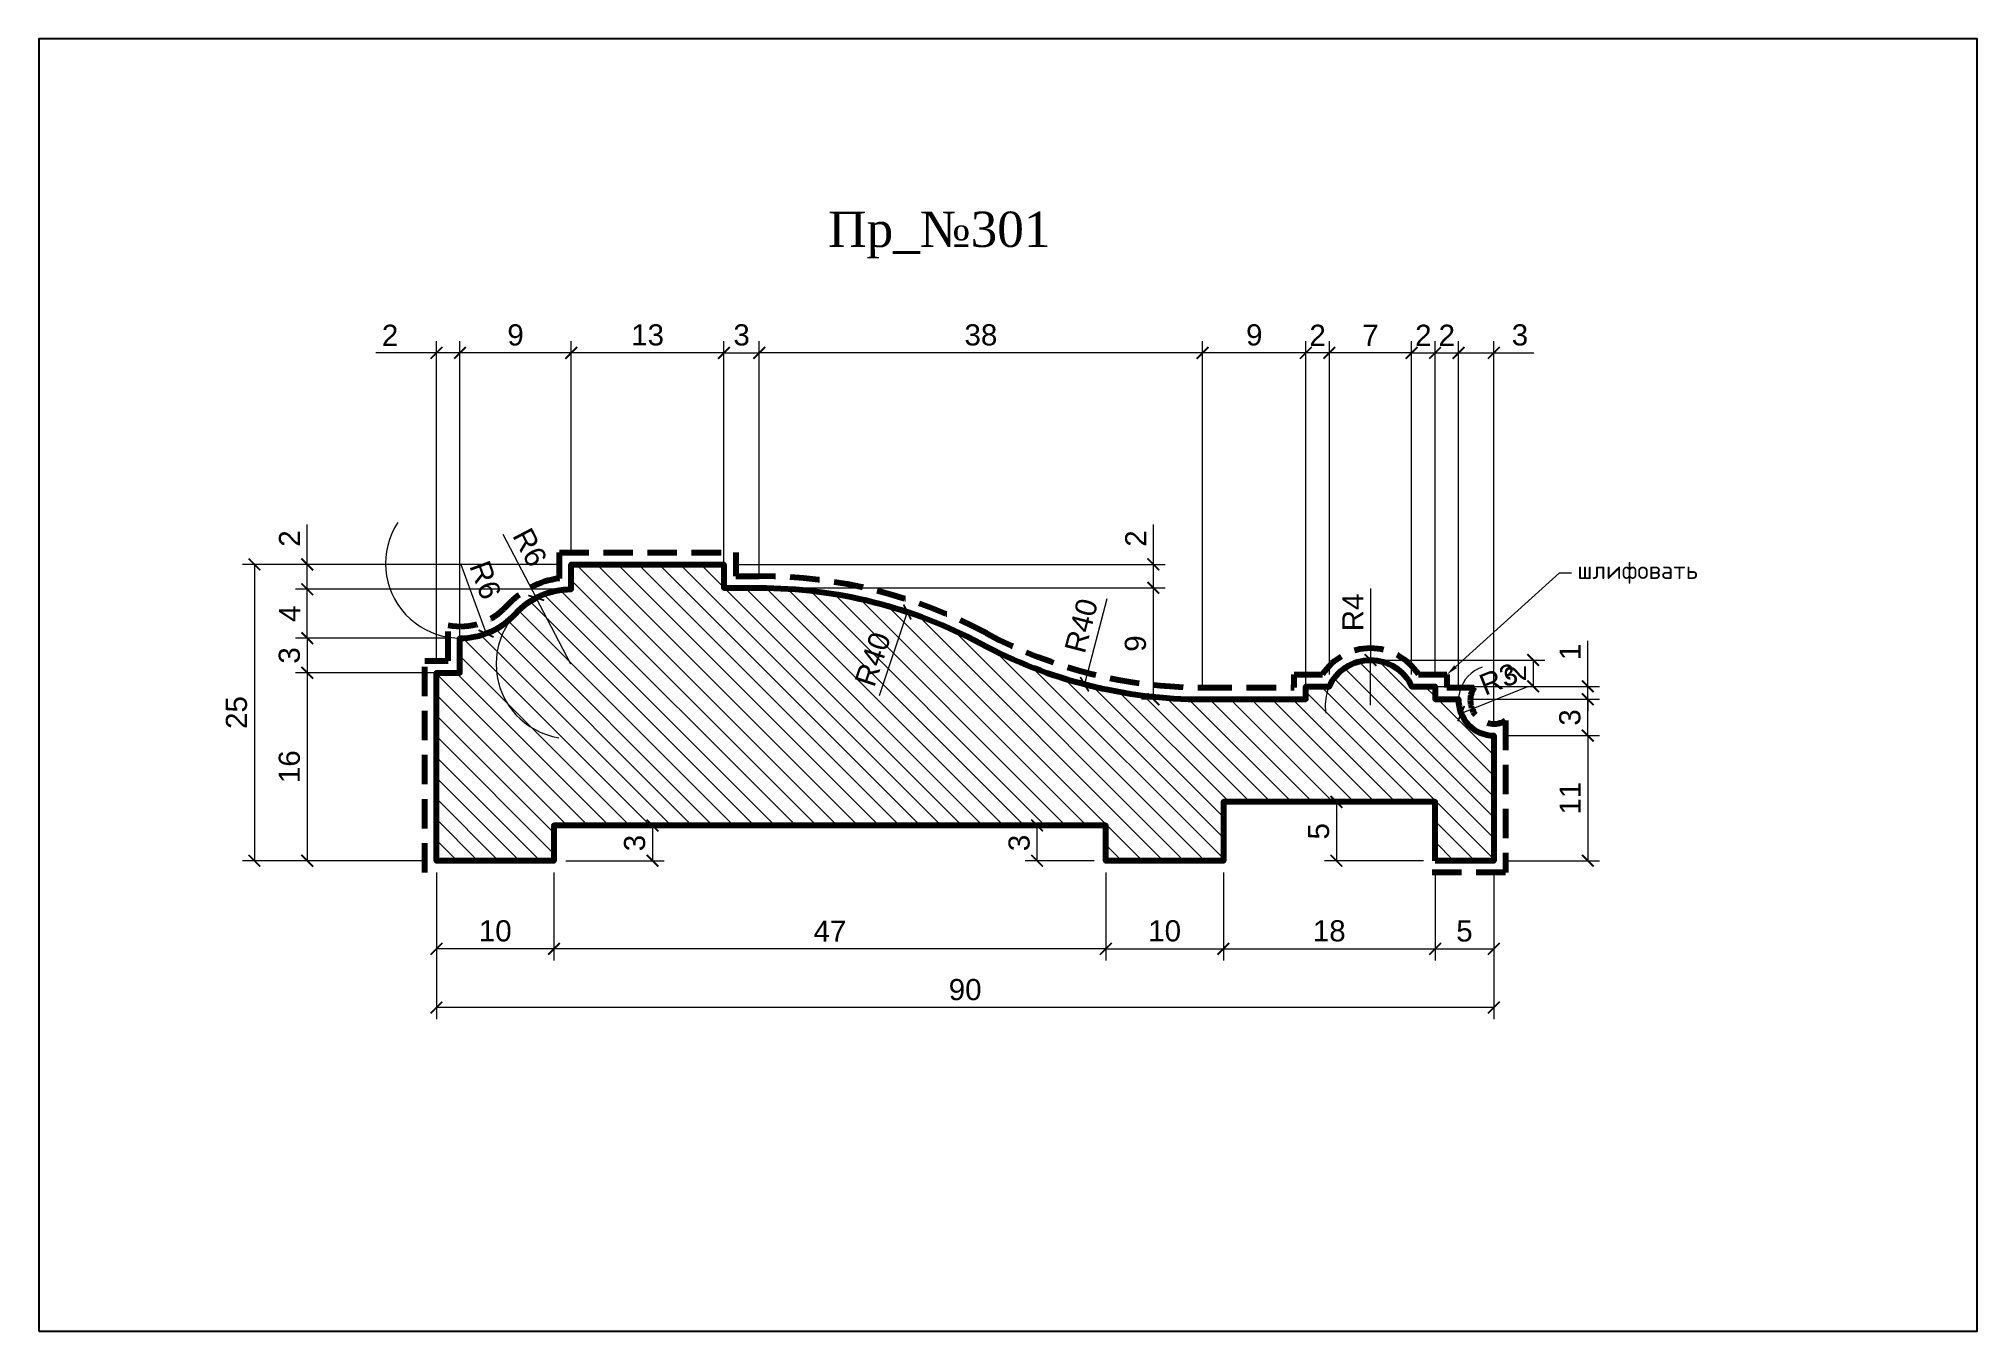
# Model space of a CAD drawing. Header units: millimetres. Extents: x 97 to 262, y -1799 to -1689.
import ezdxf
from ezdxf import colors
from ezdxf.entities.mleader import LeaderData, LeaderLine
from ezdxf.math import Vec2, Vec3

# ---------------------------------------------------------------- set-up
doc = ezdxf.new("R2010")
doc.units = ezdxf.units.MM
doc.linetypes.add('HIDDEN', pattern=[0.375, 0.25, -0.125])
doc.layers.add('Outside panel', color=7, linetype='Continuous', lineweight=18, true_color=0x7f5e57)
for name, color, linetype, lineweight in [('линия 15', 7, 'Continuous', 15), ('линия 50', 1, 'Continuous', 100), ('служебный слой РАЗМЕРЫ', 7, 'Continuous', 9)]:
    doc.layers.add(name, color=color, linetype=linetype, lineweight=lineweight)
doc.layers.add('размеры в модели', color=7, linetype='Continuous')
doc.styles.add('ELECT', font='times.ttf')
doc.styles.get("Standard").update_dxf_attribs({"font": 'arial.ttf'})
doc.styles.add('ЕСКД профили текст', font='isocpeur.ttf')
doc.dimstyles.new('M_1', dxfattribs={"dimtxt": 1.8, "dimasz": 1, "dimexe": 1, "dimexo": 1, "dimgap": 0.6, "dimtad": 1, "dimdec": 0, "dimdsep": 46, "dimtxsty": 'Standard', "dimblk": 'ARCHTICK', "dimcen": -5, "dimclrd": 7, "dimclre": 7, "dimclrt": 7, "dimadec": 0, "dimazin": 0, "dimtfac": 1, "dimtdec": 0, "dimtmove": 0, "dimatfit": 3, "dimfxl": 1, "dimtolj": 1, "dimtzin": 0, "dimlwd": 5, "dimlwe": 5, "dimarcsym": 0})

msp = doc.modelspace()

# ---------------------------------------------------------------- texts
at = {"color": 7, "ltscale": 1000, "style": 'ELECT'}
msp.add_text('Пр_№301', height=3, dxfattribs=at).set_placement((164.01, -1706.42))

# ---------------------------------------------------------------- blocks, each defined once
blk = doc.blocks.new('_ArchTick')
at = {"color": 0, "linetype": 'ByBlock', "const_width": 0.15}
blk.add_lwpolyline([(-0.5, -0.5), (0.5, 0.5)], dxfattribs=at)
blk = doc.blocks.new('*D38')
at = {"layer": 'Defpoints', "color": 0, "ltscale": 1000, "transparency": 16777216}
for p in [(195.88, -1704.98), (185.83, -1743.64)]:
    blk.add_point(p, dxfattribs=at)
at = {"layer": 'линия 15', "color": 7, "lineweight": 5, "ltscale": 1000, "transparency": 16777216}
blk.add_line((187.72, -1736.38), (185.83, -1743.64), dxfattribs=at)
at = {"layer": 'линия 15', "color": 7, "lineweight": 5, "ltscale": 1000, "transparency": 16777216, "rotation": 255.4247073349717}
blk.add_blockref('_ArchTick', (185.83, -1743.64), dxfattribs=at)
at = {"layer": 'линия 15', "color": 7, "ltscale": 1000, "transparency": 16777216, "insert": (185.56, -1738.66), "char_height": 1.8, "attachment_point": 5, "rotation": 75.4247}
blk.add_mtext('\\A1;R40', dxfattribs=at)
blk = doc.blocks.new('*D37')
at = {"layer": 'Defpoints', "color": 0, "ltscale": 1000, "transparency": 16777216}
for p in [(170.75, -1737.49), (158.14, -1775.38)]:
    blk.add_point(p, dxfattribs=at)
at = {"layer": 'линия 15', "color": 7, "lineweight": 5, "ltscale": 1000, "transparency": 16777216}
blk.add_line((168.39, -1744.6), (170.75, -1737.49), dxfattribs=at)
at = {"layer": 'линия 15', "color": 7, "lineweight": 5, "ltscale": 1000, "transparency": 16777216, "rotation": 71.58735214372666}
blk.add_blockref('_ArchTick', (170.75, -1737.49), dxfattribs=at)
at = {"layer": 'линия 15', "color": 7, "ltscale": 1000, "transparency": 16777216, "insert": (167.81, -1741.51), "char_height": 1.8, "attachment_point": 5, "rotation": 71.5874}
blk.add_mtext('\\A1;R40', dxfattribs=at)
blk = doc.blocks.new('*D36')
at = {"layer": 'Defpoints', "color": 0, "ltscale": 1000, "transparency": 16777216}
for p in [(220.67, -1745.01), (217.89, -1746.14)]:
    blk.add_point(p, dxfattribs=at)
at = {"layer": 'линия 15', "color": 7, "lineweight": 5, "ltscale": 1000, "transparency": 16777216}
blk.add_line((223.54, -1743.85), (217.89, -1746.14), dxfattribs=at)
blk.add_arc((220.67, -1745.01), 3, 109.0987, 221.0972, dxfattribs=at)
at = {"layer": 'линия 15', "color": 7, "lineweight": 5, "ltscale": 1000, "transparency": 16777216, "rotation": 201.9985562711789}
blk.add_blockref('_ArchTick', (217.89, -1746.14), dxfattribs=at)
at = {"layer": 'линия 15', "color": 7, "ltscale": 1000, "transparency": 16777216, "insert": (221.07, -1743.21), "char_height": 1.8, "attachment_point": 5, "rotation": 21.9986}
blk.add_mtext('\\A1;R3', dxfattribs=at)
blk = doc.blocks.new('*D35')
at = {"layer": 'Defpoints', "color": 0, "ltscale": 1000, "transparency": 16777216}
for p in [(210.17, -1741.58), (210.17, -1745.43)]:
    blk.add_point(p, dxfattribs=at)
at = {"layer": 'линия 15', "color": 7, "lineweight": 5, "ltscale": 1000, "transparency": 16777216}
for p in [(210.17, -1735.49), (210.17, -1745.43)]:
    blk.add_line(p, (210.17, -1741.58), dxfattribs=at)
blk.add_arc((210.17, -1745.43), 3.85, 75.1334, 189.8543, dxfattribs=at)
at = {"layer": 'линия 15', "color": 7, "lineweight": 5, "ltscale": 1000, "transparency": 16777216, "rotation": 270}
blk.add_blockref('_ArchTick', (210.17, -1741.58), dxfattribs=at)
at = {"layer": 'линия 15', "color": 7, "ltscale": 1000, "transparency": 16777216, "insert": (208.67, -1737.53), "char_height": 1.8, "attachment_point": 5, "rotation": 90}
blk.add_mtext('\\A1;R4', dxfattribs=at)
blk = doc.blocks.new('*D34')
at = {"layer": 'Defpoints', "color": 0, "ltscale": 1000, "transparency": 16777216}
for p in [(210.17, -1741.58), (213.67, -1743.82), (224.02, -1743.82)]:
    blk.add_point(p, dxfattribs=at)
at = {"layer": 'линия 15', "color": 7, "lineweight": 5, "ltscale": 1000, "transparency": 16777216}
for p, q in [((211.17, -1741.58), (225.02, -1741.58)), ((224.02, -1741.58), (224.02, -1743.82)), ((214.67, -1743.82), (225.02, -1743.82))]:
    blk.add_line(p, q, dxfattribs=at)
for p, rotation in [((224.02, -1741.58), 90), ((224.02, -1743.82), 270)]:
    blk.add_blockref('_ArchTick', p, dxfattribs=dict(at, rotation=rotation))
at = {"layer": 'линия 15', "color": 7, "ltscale": 1000, "transparency": 16777216, "insert": (222.52, -1742.7), "char_height": 1.8, "attachment_point": 5, "rotation": 90}
blk.add_mtext('\\A1;2', dxfattribs=at)
blk = doc.blocks.new('*D33')
at = {"layer": 'Defpoints', "color": 0, "ltscale": 1000, "transparency": 16777216}
for p in [(181.79, -1755.66), (187.65, -1755.66), (187.65, -1758.66)]:
    blk.add_point(p, dxfattribs=at)
at = {"layer": 'линия 15', "color": 7, "lineweight": 5, "ltscale": 1000, "transparency": 16777216}
for p, q in [((186.65, -1755.66), (180.79, -1755.66)), ((181.79, -1758.66), (181.79, -1755.66)), ((186.65, -1758.66), (180.79, -1758.66))]:
    blk.add_line(p, q, dxfattribs=at)
for p, rotation in [((181.79, -1755.66), 90), ((181.79, -1758.66), 270)]:
    blk.add_blockref('_ArchTick', p, dxfattribs=dict(at, rotation=rotation))
at = {"layer": 'линия 15', "color": 7, "ltscale": 1000, "transparency": 16777216, "insert": (180.27, -1757.15), "char_height": 1.8, "attachment_point": 5, "rotation": 90}
blk.add_mtext('\\A1;3', dxfattribs=at)
blk = doc.blocks.new('*D32')
at = {"layer": 'Defpoints', "color": 0, "ltscale": 1000, "transparency": 16777216}
for p in [(132.7, -1733.36), (134.89, -1739.33)]:
    blk.add_point(p, dxfattribs=at)
at = {"layer": 'линия 15', "color": 7, "lineweight": 5, "ltscale": 1000, "transparency": 16777216}
blk.add_line((132.7, -1733.36), (134.89, -1739.33), dxfattribs=at)
blk.add_arc((132.7, -1733.36), 6.36, 146.7161, 299.1411, dxfattribs=at)
at = {"layer": 'линия 15', "color": 7, "lineweight": 5, "ltscale": 1000, "transparency": 16777216, "rotation": 290.128586684882}
blk.add_blockref('_ArchTick', (134.89, -1739.33), dxfattribs=at)
at = {"layer": 'линия 15', "color": 7, "ltscale": 1000, "transparency": 16777216, "insert": (134.83, -1734.77), "char_height": 1.8, "attachment_point": 5, "rotation": 290.1286}
blk.add_mtext('\\A1;R6', dxfattribs=at)
blk = doc.blocks.new('*D31')
at = {"layer": 'Defpoints', "color": 0, "ltscale": 1000, "transparency": 16777216}
for p in [(139.16, -1736.29), (142.11, -1741.92)]:
    blk.add_point(p, dxfattribs=at)
at = {"layer": 'размеры в модели', "color": 7, "lineweight": 5, "ltscale": 1000, "transparency": 16777216}
for p in [(136.33, -1730.88), (142.11, -1741.92)]:
    blk.add_line(p, (139.16, -1736.29), dxfattribs=at)
blk.add_arc((142.11, -1741.92), 6.36, 108.6155, 260.6901, dxfattribs=at)
at = {"layer": 'размеры в модели', "color": 7, "lineweight": 5, "ltscale": 1000, "transparency": 16777216, "rotation": 297.6279686834317}
blk.add_blockref('_ArchTick', (139.16, -1736.29), dxfattribs=at)
at = {"layer": 'размеры в модели', "color": 7, "ltscale": 1000, "transparency": 16777216, "insert": (138.62, -1731.99), "char_height": 1.8, "attachment_point": 5, "rotation": 297.628}
blk.add_mtext('\\A1;R6', dxfattribs=at)
blk = doc.blocks.new('*D30')
at = {"layer": 'Defpoints', "color": 0, "ltscale": 1000, "transparency": 16777216}
for p in [(215.67, -1743.82), (228.67, -1743.82), (217.67, -1744.92)]:
    blk.add_point(p, dxfattribs=at)
at = {"layer": 'размеры в модели', "color": 7, "lineweight": 5, "ltscale": 1000, "transparency": 16777216}
for p, q in [((228.67, -1743.82), (228.67, -1739.96)), ((216.67, -1743.82), (229.67, -1743.82)), ((228.67, -1744.92), (228.67, -1743.82)), ((218.67, -1744.92), (229.67, -1744.92)), ((228.67, -1744.92), (228.67, -1745.92))]:
    blk.add_line(p, q, dxfattribs=at)
for p, rotation in [((228.67, -1743.82), 270), ((228.67, -1744.92), 90)]:
    blk.add_blockref('_ArchTick', p, dxfattribs=dict(at, rotation=rotation))
at = {"layer": 'размеры в модели', "color": 7, "ltscale": 1000, "transparency": 16777216, "insert": (227.16, -1740.89), "char_height": 1.8, "attachment_point": 5, "rotation": 90}
blk.add_mtext('\\A1;1', dxfattribs=at)
blk = doc.blocks.new('*D29')
at = {"layer": 'Defpoints', "color": 0, "ltscale": 1000, "transparency": 16777216}
for p in [(217.67, -1744.92), (228.67, -1744.92), (220.67, -1748.01)]:
    blk.add_point(p, dxfattribs=at)
at = {"layer": 'размеры в модели', "color": 7, "lineweight": 5, "ltscale": 1000, "transparency": 16777216}
for p, q in [((218.67, -1744.92), (229.67, -1744.92)), ((228.67, -1748.01), (228.67, -1744.92)), ((221.67, -1748.01), (229.67, -1748.01))]:
    blk.add_line(p, q, dxfattribs=at)
for p, rotation in [((228.67, -1744.92), 90), ((228.67, -1748.01), 270)]:
    blk.add_blockref('_ArchTick', p, dxfattribs=dict(at, rotation=rotation))
at = {"layer": 'размеры в модели', "color": 7, "ltscale": 1000, "transparency": 16777216, "insert": (227.15, -1746.47), "char_height": 1.8, "attachment_point": 5, "rotation": 90}
blk.add_mtext('\\A1;3', dxfattribs=at)
blk = doc.blocks.new('*D28')
at = {"layer": 'Defpoints', "color": 0, "ltscale": 1000, "transparency": 16777216}
for p in [(142.14, -1733.44), (115.17, -1758.66), (130.67, -1758.66)]:
    blk.add_point(p, dxfattribs=at)
at = {"layer": 'размеры в модели', "color": 7, "lineweight": 5, "ltscale": 1000, "transparency": 16777216}
for p, q in [((141.14, -1733.44), (114.17, -1733.44)), ((115.17, -1733.44), (115.17, -1758.66)), ((129.67, -1758.66), (114.17, -1758.66))]:
    blk.add_line(p, q, dxfattribs=at)
for p, rotation in [((115.17, -1733.44), 90), ((115.17, -1758.66), 270)]:
    blk.add_blockref('_ArchTick', p, dxfattribs=dict(at, rotation=rotation))
at = {"layer": 'размеры в модели', "color": 7, "ltscale": 1000, "transparency": 16777216, "insert": (113.65, -1746.05), "char_height": 1.8, "attachment_point": 5, "rotation": 90}
blk.add_mtext('\\A1;25', dxfattribs=at)
blk = doc.blocks.new('*D27')
at = {"layer": 'Defpoints', "color": 0, "ltscale": 1000, "transparency": 16777216}
for p in [(130.67, -1758.66), (220.67, -1758.66), (130.67, -1771.16)]:
    blk.add_point(p, dxfattribs=at)
at = {"layer": 'размеры в модели', "color": 7, "lineweight": 5, "ltscale": 1000, "transparency": 16777216}
for p, q in [((130.67, -1759.66), (130.67, -1772.16)), ((220.67, -1759.66), (220.67, -1772.16)), ((220.67, -1771.16), (130.67, -1771.16))]:
    blk.add_line(p, q, dxfattribs=at)
at = {"layer": 'размеры в модели', "color": 7, "lineweight": 5, "ltscale": 1000, "transparency": 16777216, "rotation": 180}
blk.add_blockref('_ArchTick', (130.67, -1771.16), dxfattribs=at)
at = {"layer": 'размеры в модели', "color": 7, "lineweight": 5, "ltscale": 1000, "transparency": 16777216}
blk.add_blockref('_ArchTick', (220.67, -1771.16), dxfattribs=at)
at = {"layer": 'размеры в модели', "color": 7, "ltscale": 1000, "transparency": 16777216, "insert": (175.67, -1769.64), "char_height": 1.8, "attachment_point": 5}
blk.add_mtext('\\A1;90', dxfattribs=at)
blk = doc.blocks.new('*D26')
at = {"layer": 'Defpoints', "color": 0, "ltscale": 1000, "transparency": 16777216}
for p in [(130.67, -1742.66), (119.67, -1758.66), (130.67, -1758.66)]:
    blk.add_point(p, dxfattribs=at)
at = {"layer": 'размеры в модели', "color": 7, "lineweight": 5, "ltscale": 1000, "transparency": 16777216}
for p, q in [((129.67, -1742.66), (118.67, -1742.66)), ((119.67, -1742.66), (119.67, -1758.66)), ((129.67, -1758.66), (118.67, -1758.66))]:
    blk.add_line(p, q, dxfattribs=at)
for p, rotation in [((119.67, -1742.66), 90), ((119.67, -1758.66), 270)]:
    blk.add_blockref('_ArchTick', p, dxfattribs=dict(at, rotation=rotation))
at = {"layer": 'размеры в модели', "color": 7, "ltscale": 1000, "transparency": 16777216, "insert": (118.15, -1750.66), "char_height": 1.8, "attachment_point": 5, "rotation": 90}
blk.add_mtext('\\A1;16', dxfattribs=at)
blk = doc.blocks.new('*D25')
at = {"layer": 'Defpoints', "color": 0, "ltscale": 1000, "transparency": 16777216}
for p in [(132.67, -1739.72), (119.67, -1742.66), (132.67, -1742.66)]:
    blk.add_point(p, dxfattribs=at)
at = {"layer": 'размеры в модели', "color": 7, "lineweight": 5, "ltscale": 1000, "transparency": 16777216}
for p, q in [((131.67, -1739.72), (118.67, -1739.72)), ((119.67, -1739.72), (119.67, -1742.66)), ((131.67, -1742.66), (118.67, -1742.66))]:
    blk.add_line(p, q, dxfattribs=at)
for p, rotation in [((119.67, -1739.72), 90), ((119.67, -1742.66), 270)]:
    blk.add_blockref('_ArchTick', p, dxfattribs=dict(at, rotation=rotation))
at = {"layer": 'размеры в модели', "color": 7, "ltscale": 1000, "transparency": 16777216, "insert": (118.15, -1741.19), "char_height": 1.8, "attachment_point": 5, "rotation": 90}
blk.add_mtext('\\A1;3', dxfattribs=at)
blk = doc.blocks.new('*D24')
at = {"layer": 'Defpoints', "color": 0, "ltscale": 1000, "transparency": 16777216}
for p in [(119.67, -1735.56), (142.07, -1735.56), (132.67, -1739.72)]:
    blk.add_point(p, dxfattribs=at)
at = {"layer": 'размеры в модели', "color": 7, "lineweight": 5, "ltscale": 1000, "transparency": 16777216}
for p, q in [((141.07, -1735.56), (118.67, -1735.56)), ((119.67, -1739.72), (119.67, -1735.56)), ((131.67, -1739.72), (118.67, -1739.72))]:
    blk.add_line(p, q, dxfattribs=at)
for p, rotation in [((119.67, -1735.56), 90), ((119.67, -1739.72), 270)]:
    blk.add_blockref('_ArchTick', p, dxfattribs=dict(at, rotation=rotation))
at = {"layer": 'размеры в модели', "color": 7, "ltscale": 1000, "transparency": 16777216, "insert": (118.17, -1737.64), "char_height": 1.8, "attachment_point": 5, "rotation": 90}
blk.add_mtext('\\A1;4', dxfattribs=at)
blk = doc.blocks.new('*D23')
at = {"layer": 'Defpoints', "color": 0, "ltscale": 1000, "transparency": 16777216}
for p in [(119.67, -1733.44), (142.14, -1733.44), (142.14, -1735.56)]:
    blk.add_point(p, dxfattribs=at)
at = {"layer": 'размеры в модели', "color": 7, "lineweight": 5, "ltscale": 1000, "transparency": 16777216}
for p, q in [((119.67, -1733.44), (119.67, -1730.05)), ((141.14, -1733.44), (118.67, -1733.44)), ((119.67, -1735.56), (119.67, -1733.44)), ((141.14, -1735.56), (118.67, -1735.56))]:
    blk.add_line(p, q, dxfattribs=at)
for p, rotation in [((119.67, -1733.44), 90), ((119.67, -1735.56), 270)]:
    blk.add_blockref('_ArchTick', p, dxfattribs=dict(at, rotation=rotation))
at = {"layer": 'размеры в модели', "color": 7, "ltscale": 1000, "transparency": 16777216, "insert": (118.16, -1731.24), "char_height": 1.8, "attachment_point": 5, "rotation": 90}
blk.add_mtext('\\A1;2', dxfattribs=at)
blk = doc.blocks.new('*D22')
at = {"layer": 'Defpoints', "color": 0, "ltscale": 1000, "transparency": 16777216}
for p in [(155.14, -1733.44), (191.69, -1733.44), (155.14, -1735.44)]:
    blk.add_point(p, dxfattribs=at)
at = {"layer": 'размеры в модели', "color": 7, "lineweight": 5, "ltscale": 1000, "transparency": 16777216}
for p, q in [((191.69, -1733.44), (191.69, -1730.05)), ((156.14, -1733.44), (192.69, -1733.44)), ((191.69, -1735.44), (191.69, -1733.44)), ((156.14, -1735.44), (192.69, -1735.44))]:
    blk.add_line(p, q, dxfattribs=at)
for p, rotation in [((191.69, -1733.44), 90), ((191.69, -1735.44), 270)]:
    blk.add_blockref('_ArchTick', p, dxfattribs=dict(at, rotation=rotation))
at = {"layer": 'размеры в модели', "color": 7, "ltscale": 1000, "transparency": 16777216, "insert": (190.19, -1731.24), "char_height": 1.8, "attachment_point": 5, "rotation": 90}
blk.add_mtext('\\A1;2', dxfattribs=at)
blk = doc.blocks.new('*D21')
at = {"layer": 'Defpoints', "color": 0, "ltscale": 1000, "transparency": 16777216}
for p in [(158.14, -1735.44), (191.69, -1735.44), (195.88, -1744.92)]:
    blk.add_point(p, dxfattribs=at)
at = {"layer": 'размеры в модели', "color": 7, "lineweight": 5, "ltscale": 1000, "transparency": 16777216}
for p, q in [((159.14, -1735.44), (192.69, -1735.44)), ((191.69, -1744.92), (191.69, -1735.44)), ((194.88, -1744.92), (190.69, -1744.92))]:
    blk.add_line(p, q, dxfattribs=at)
for p, rotation in [((191.69, -1735.44), 90), ((191.69, -1744.92), 270)]:
    blk.add_blockref('_ArchTick', p, dxfattribs=dict(at, rotation=rotation))
at = {"layer": 'размеры в модели', "color": 7, "ltscale": 1000, "transparency": 16777216, "insert": (190.17, -1740.18), "char_height": 1.8, "attachment_point": 5, "rotation": 90}
blk.add_mtext('\\A1;9', dxfattribs=at)
blk = doc.blocks.new('*D20')
at = {"layer": 'Defpoints', "color": 0, "ltscale": 1000, "transparency": 16777216}
for p in [(220.67, -1748.01), (220.67, -1758.66), (228.67, -1758.66)]:
    blk.add_point(p, dxfattribs=at)
at = {"layer": 'размеры в модели', "color": 7, "lineweight": 5, "ltscale": 1000, "transparency": 16777216}
for p, q in [((221.67, -1748.01), (229.67, -1748.01)), ((228.67, -1748.01), (228.67, -1758.66)), ((221.67, -1758.66), (229.67, -1758.66))]:
    blk.add_line(p, q, dxfattribs=at)
for p, rotation in [((228.67, -1748.01), 90), ((228.67, -1758.66), 270)]:
    blk.add_blockref('_ArchTick', p, dxfattribs=dict(at, rotation=rotation))
at = {"layer": 'размеры в модели', "color": 7, "ltscale": 1000, "transparency": 16777216, "insert": (227.16, -1753.34), "char_height": 1.8, "attachment_point": 5, "rotation": 90}
blk.add_mtext('\\A1;11', dxfattribs=at)
blk = doc.blocks.new('*D19')
at = {"layer": 'Defpoints', "color": 0, "ltscale": 1000, "transparency": 16777216}
for p in [(140.67, -1755.66), (140.67, -1758.66), (149.06, -1758.66)]:
    blk.add_point(p, dxfattribs=at)
at = {"layer": 'размеры в модели', "color": 7, "lineweight": 5, "ltscale": 1000, "transparency": 16777216}
for p, q in [((141.67, -1755.66), (150.06, -1755.66)), ((149.06, -1755.66), (149.06, -1758.66)), ((141.67, -1758.66), (150.06, -1758.66))]:
    blk.add_line(p, q, dxfattribs=at)
for p, rotation in [((149.06, -1755.66), 90), ((149.06, -1758.66), 270)]:
    blk.add_blockref('_ArchTick', p, dxfattribs=dict(at, rotation=rotation))
at = {"layer": 'размеры в модели', "color": 7, "ltscale": 1000, "transparency": 16777216, "insert": (147.54, -1757.16), "char_height": 1.8, "attachment_point": 5, "rotation": 90}
blk.add_mtext('\\A1;3', dxfattribs=at)
blk = doc.blocks.new('*D18')
at = {"layer": 'Defpoints', "color": 0, "ltscale": 1000, "transparency": 16777216}
for p in [(215.67, -1753.66), (207.27, -1758.66), (215.67, -1758.66)]:
    blk.add_point(p, dxfattribs=at)
at = {"layer": 'размеры в модели', "color": 7, "lineweight": 5, "ltscale": 1000, "transparency": 16777216}
for p, q in [((214.67, -1753.66), (206.27, -1753.66)), ((207.27, -1753.66), (207.27, -1758.66)), ((214.67, -1758.66), (206.27, -1758.66))]:
    blk.add_line(p, q, dxfattribs=at)
for p, rotation in [((207.27, -1753.66), 90), ((207.27, -1758.66), 270)]:
    blk.add_blockref('_ArchTick', p, dxfattribs=dict(at, rotation=rotation))
at = {"layer": 'размеры в модели', "color": 7, "ltscale": 1000, "transparency": 16777216, "insert": (205.76, -1756.16), "char_height": 1.8, "attachment_point": 5, "rotation": 90}
blk.add_mtext('\\A1;5', dxfattribs=at)
blk = doc.blocks.new('*D17')
at = {"layer": 'Defpoints', "color": 0, "ltscale": 1000, "transparency": 16777216}
for p in [(130.67, -1758.66), (140.67, -1758.66), (130.67, -1766.16)]:
    blk.add_point(p, dxfattribs=at)
at = {"layer": 'размеры в модели', "color": 7, "lineweight": 5, "ltscale": 1000, "transparency": 16777216}
for p, q in [((130.67, -1759.66), (130.67, -1767.16)), ((140.67, -1759.66), (140.67, -1767.16)), ((140.67, -1766.16), (130.67, -1766.16))]:
    blk.add_line(p, q, dxfattribs=at)
at = {"layer": 'размеры в модели', "color": 7, "lineweight": 5, "ltscale": 1000, "transparency": 16777216, "rotation": 180}
blk.add_blockref('_ArchTick', (130.67, -1766.16), dxfattribs=at)
at = {"layer": 'размеры в модели', "color": 7, "lineweight": 5, "ltscale": 1000, "transparency": 16777216}
blk.add_blockref('_ArchTick', (140.67, -1766.16), dxfattribs=at)
at = {"layer": 'размеры в модели', "color": 7, "ltscale": 1000, "transparency": 16777216, "insert": (135.67, -1764.64), "char_height": 1.8, "attachment_point": 5}
blk.add_mtext('\\A1;10', dxfattribs=at)
blk = doc.blocks.new('*D16')
at = {"layer": 'Defpoints', "color": 0, "ltscale": 1000, "transparency": 16777216}
for p in [(197.65, -1758.66), (215.67, -1758.66), (215.67, -1766.16)]:
    blk.add_point(p, dxfattribs=at)
at = {"layer": 'размеры в модели', "color": 7, "lineweight": 5, "ltscale": 1000, "transparency": 16777216}
for p, q in [((197.65, -1759.66), (197.65, -1767.16)), ((215.67, -1759.66), (215.67, -1767.16)), ((197.65, -1766.16), (215.67, -1766.16))]:
    blk.add_line(p, q, dxfattribs=at)
at = {"layer": 'размеры в модели', "color": 7, "lineweight": 5, "ltscale": 1000, "transparency": 16777216, "rotation": 180}
blk.add_blockref('_ArchTick', (197.65, -1766.16), dxfattribs=at)
at = {"layer": 'размеры в модели', "color": 7, "lineweight": 5, "ltscale": 1000, "transparency": 16777216}
blk.add_blockref('_ArchTick', (215.67, -1766.16), dxfattribs=at)
at = {"layer": 'размеры в модели', "color": 7, "ltscale": 1000, "transparency": 16777216, "insert": (206.66, -1764.64), "char_height": 1.8, "attachment_point": 5}
blk.add_mtext('\\A1;18', dxfattribs=at)
blk = doc.blocks.new('*D15')
at = {"layer": 'Defpoints', "color": 0, "ltscale": 1000, "transparency": 16777216}
for p in [(215.67, -1758.66), (220.67, -1758.66), (220.67, -1766.16)]:
    blk.add_point(p, dxfattribs=at)
at = {"layer": 'размеры в модели', "color": 7, "lineweight": 5, "ltscale": 1000, "transparency": 16777216}
for p, q in [((215.67, -1759.66), (215.67, -1767.16)), ((220.67, -1759.66), (220.67, -1767.16)), ((215.67, -1766.16), (220.67, -1766.16))]:
    blk.add_line(p, q, dxfattribs=at)
at = {"layer": 'размеры в модели', "color": 7, "lineweight": 5, "ltscale": 1000, "transparency": 16777216, "rotation": 180}
blk.add_blockref('_ArchTick', (215.67, -1766.16), dxfattribs=at)
at = {"layer": 'размеры в модели', "color": 7, "lineweight": 5, "ltscale": 1000, "transparency": 16777216}
blk.add_blockref('_ArchTick', (220.67, -1766.16), dxfattribs=at)
at = {"layer": 'размеры в модели', "color": 7, "ltscale": 1000, "transparency": 16777216, "insert": (218.17, -1764.65), "char_height": 1.8, "attachment_point": 5}
blk.add_mtext('\\A1;5', dxfattribs=at)
blk = doc.blocks.new('*D14')
at = {"layer": 'Defpoints', "color": 0, "ltscale": 1000, "transparency": 16777216}
for p in [(140.67, -1758.66), (187.65, -1758.66), (140.67, -1766.16)]:
    blk.add_point(p, dxfattribs=at)
at = {"layer": 'размеры в модели', "color": 7, "lineweight": 5, "ltscale": 1000, "transparency": 16777216}
for p, q in [((140.67, -1759.66), (140.67, -1767.16)), ((187.65, -1759.66), (187.65, -1767.16)), ((187.65, -1766.16), (140.67, -1766.16))]:
    blk.add_line(p, q, dxfattribs=at)
at = {"layer": 'размеры в модели', "color": 7, "lineweight": 5, "ltscale": 1000, "transparency": 16777216, "rotation": 180}
blk.add_blockref('_ArchTick', (140.67, -1766.16), dxfattribs=at)
at = {"layer": 'размеры в модели', "color": 7, "lineweight": 5, "ltscale": 1000, "transparency": 16777216}
blk.add_blockref('_ArchTick', (187.65, -1766.16), dxfattribs=at)
at = {"layer": 'размеры в модели', "color": 7, "ltscale": 1000, "transparency": 16777216, "insert": (164.16, -1764.66), "char_height": 1.8, "attachment_point": 5}
blk.add_mtext('\\A1;47', dxfattribs=at)
blk = doc.blocks.new('*D13')
at = {"layer": 'Defpoints', "color": 0, "ltscale": 1000, "transparency": 16777216}
for p in [(187.65, -1758.66), (197.65, -1758.66), (197.65, -1766.16)]:
    blk.add_point(p, dxfattribs=at)
at = {"layer": 'размеры в модели', "color": 7, "lineweight": 5, "ltscale": 1000, "transparency": 16777216}
for p, q in [((187.65, -1759.66), (187.65, -1767.16)), ((197.65, -1759.66), (197.65, -1767.16)), ((187.65, -1766.16), (197.65, -1766.16))]:
    blk.add_line(p, q, dxfattribs=at)
at = {"layer": 'размеры в модели', "color": 7, "lineweight": 5, "ltscale": 1000, "transparency": 16777216, "rotation": 180}
blk.add_blockref('_ArchTick', (187.65, -1766.16), dxfattribs=at)
at = {"layer": 'размеры в модели', "color": 7, "lineweight": 5, "ltscale": 1000, "transparency": 16777216}
blk.add_blockref('_ArchTick', (197.65, -1766.16), dxfattribs=at)
at = {"layer": 'размеры в модели', "color": 7, "ltscale": 1000, "transparency": 16777216, "insert": (192.65, -1764.64), "char_height": 1.8, "attachment_point": 5}
blk.add_mtext('\\A1;10', dxfattribs=at)
blk = doc.blocks.new('*D12')
at = {"layer": 'Defpoints', "color": 0, "ltscale": 1000, "transparency": 16777216}
for p in [(217.67, -1715.44), (215.67, -1743.82), (217.67, -1744.92)]:
    blk.add_point(p, dxfattribs=at)
at = {"layer": 'размеры в модели', "color": 7, "lineweight": 5, "ltscale": 1000, "transparency": 16777216}
for p, q in [((215.67, -1742.82), (215.67, -1714.44)), ((215.67, -1715.44), (217.67, -1715.44)), ((217.67, -1743.92), (217.67, -1714.44))]:
    blk.add_line(p, q, dxfattribs=at)
at = {"layer": 'размеры в модели', "color": 7, "lineweight": 5, "ltscale": 1000, "transparency": 16777216, "rotation": 180}
blk.add_blockref('_ArchTick', (215.67, -1715.44), dxfattribs=at)
at = {"layer": 'размеры в модели', "color": 7, "lineweight": 5, "ltscale": 1000, "transparency": 16777216}
blk.add_blockref('_ArchTick', (217.67, -1715.44), dxfattribs=at)
at = {"layer": 'размеры в модели', "color": 7, "ltscale": 1000, "transparency": 16777216, "insert": (216.67, -1713.94), "char_height": 1.8, "attachment_point": 5}
blk.add_mtext('\\A1;2', dxfattribs=at)
blk = doc.blocks.new('*D11')
at = {"layer": 'Defpoints', "color": 0, "ltscale": 1000, "transparency": 16777216}
for p in [(220.67, -1715.44), (217.67, -1744.92), (220.67, -1748.01)]:
    blk.add_point(p, dxfattribs=at)
at = {"layer": 'размеры в модели', "color": 7, "lineweight": 5, "ltscale": 1000, "transparency": 16777216}
for p, q in [((217.67, -1743.92), (217.67, -1714.44)), ((217.67, -1715.44), (220.67, -1715.44)), ((220.67, -1747.01), (220.67, -1714.44)), ((220.67, -1715.44), (224.08, -1715.44))]:
    blk.add_line(p, q, dxfattribs=at)
at = {"layer": 'размеры в модели', "color": 7, "lineweight": 5, "ltscale": 1000, "transparency": 16777216, "rotation": 180}
blk.add_blockref('_ArchTick', (217.67, -1715.44), dxfattribs=at)
at = {"layer": 'размеры в модели', "color": 7, "lineweight": 5, "ltscale": 1000, "transparency": 16777216}
blk.add_blockref('_ArchTick', (220.67, -1715.44), dxfattribs=at)
at = {"layer": 'размеры в модели', "color": 7, "ltscale": 1000, "transparency": 16777216, "insert": (222.89, -1713.92), "char_height": 1.8, "attachment_point": 5}
blk.add_mtext('\\A1;3', dxfattribs=at)
blk = doc.blocks.new('*D10')
at = {"layer": 'Defpoints', "color": 0, "ltscale": 1000, "transparency": 16777216}
for p in [(132.67, -1715.44), (130.67, -1742.66), (132.67, -1742.66)]:
    blk.add_point(p, dxfattribs=at)
at = {"layer": 'размеры в модели', "color": 7, "lineweight": 5, "ltscale": 1000, "transparency": 16777216}
for p, q in [((130.67, -1715.44), (125.52, -1715.44)), ((130.67, -1741.66), (130.67, -1714.44)), ((132.67, -1715.44), (130.67, -1715.44)), ((132.67, -1741.66), (132.67, -1714.44))]:
    blk.add_line(p, q, dxfattribs=at)
at = {"layer": 'размеры в модели', "color": 7, "lineweight": 5, "ltscale": 1000, "transparency": 16777216, "rotation": 180}
blk.add_blockref('_ArchTick', (130.67, -1715.44), dxfattribs=at)
at = {"layer": 'размеры в модели', "color": 7, "lineweight": 5, "ltscale": 1000, "transparency": 16777216}
blk.add_blockref('_ArchTick', (132.67, -1715.44), dxfattribs=at)
at = {"layer": 'размеры в модели', "color": 7, "ltscale": 1000, "transparency": 16777216, "insert": (126.72, -1713.94), "char_height": 1.8, "attachment_point": 5}
blk.add_mtext('\\A1;2', dxfattribs=at)
blk = doc.blocks.new('*D9')
at = {"layer": 'Defpoints', "color": 0, "ltscale": 1000, "transparency": 16777216}
for p in [(132.67, -1715.44), (142.14, -1733.44), (132.67, -1739.72)]:
    blk.add_point(p, dxfattribs=at)
at = {"layer": 'размеры в модели', "color": 7, "lineweight": 5, "ltscale": 1000, "transparency": 16777216}
for p, q in [((132.67, -1738.72), (132.67, -1714.44)), ((142.14, -1715.44), (132.67, -1715.44)), ((142.14, -1732.44), (142.14, -1714.44))]:
    blk.add_line(p, q, dxfattribs=at)
at = {"layer": 'размеры в модели', "color": 7, "lineweight": 5, "ltscale": 1000, "transparency": 16777216, "rotation": 180}
blk.add_blockref('_ArchTick', (132.67, -1715.44), dxfattribs=at)
at = {"layer": 'размеры в модели', "color": 7, "lineweight": 5, "ltscale": 1000, "transparency": 16777216}
blk.add_blockref('_ArchTick', (142.14, -1715.44), dxfattribs=at)
at = {"layer": 'размеры в модели', "color": 7, "ltscale": 1000, "transparency": 16777216, "insert": (137.4, -1713.92), "char_height": 1.8, "attachment_point": 5}
blk.add_mtext('\\A1;9', dxfattribs=at)
blk = doc.blocks.new('*D8')
at = {"layer": 'Defpoints', "color": 0, "ltscale": 1000, "transparency": 16777216}
for p in [(142.14, -1715.44), (142.14, -1733.44), (155.14, -1733.44)]:
    blk.add_point(p, dxfattribs=at)
at = {"layer": 'размеры в модели', "color": 7, "lineweight": 5, "ltscale": 1000, "transparency": 16777216}
for p, q in [((142.14, -1732.44), (142.14, -1714.44)), ((155.14, -1715.44), (142.14, -1715.44)), ((155.14, -1732.44), (155.14, -1714.44))]:
    blk.add_line(p, q, dxfattribs=at)
at = {"layer": 'размеры в модели', "color": 7, "lineweight": 5, "ltscale": 1000, "transparency": 16777216, "rotation": 180}
blk.add_blockref('_ArchTick', (142.14, -1715.44), dxfattribs=at)
at = {"layer": 'размеры в модели', "color": 7, "lineweight": 5, "ltscale": 1000, "transparency": 16777216}
blk.add_blockref('_ArchTick', (155.14, -1715.44), dxfattribs=at)
at = {"layer": 'размеры в модели', "color": 7, "ltscale": 1000, "transparency": 16777216, "insert": (148.64, -1713.92), "char_height": 1.8, "attachment_point": 5}
blk.add_mtext('\\A1;13', dxfattribs=at)
blk = doc.blocks.new('*D7')
at = {"layer": 'Defpoints', "color": 0, "ltscale": 1000, "transparency": 16777216}
for p in [(158.14, -1715.44), (155.14, -1735.44), (158.14, -1735.44)]:
    blk.add_point(p, dxfattribs=at)
at = {"layer": 'размеры в модели', "color": 7, "lineweight": 5, "ltscale": 1000, "transparency": 16777216}
for p, q in [((155.14, -1734.44), (155.14, -1714.44)), ((155.14, -1715.44), (158.14, -1715.44)), ((158.14, -1734.44), (158.14, -1714.44))]:
    blk.add_line(p, q, dxfattribs=at)
at = {"layer": 'размеры в модели', "color": 7, "lineweight": 5, "ltscale": 1000, "transparency": 16777216, "rotation": 180}
blk.add_blockref('_ArchTick', (155.14, -1715.44), dxfattribs=at)
at = {"layer": 'размеры в модели', "color": 7, "lineweight": 5, "ltscale": 1000, "transparency": 16777216}
blk.add_blockref('_ArchTick', (158.14, -1715.44), dxfattribs=at)
at = {"layer": 'размеры в модели', "color": 7, "ltscale": 1000, "transparency": 16777216, "insert": (156.64, -1713.92), "char_height": 1.8, "attachment_point": 5}
blk.add_mtext('\\A1;3', dxfattribs=at)
blk = doc.blocks.new('*D6')
at = {"layer": 'Defpoints', "color": 0, "ltscale": 1000, "transparency": 16777216}
for p in [(158.14, -1715.44), (158.14, -1735.44), (195.88, -1744.92)]:
    blk.add_point(p, dxfattribs=at)
at = {"layer": 'размеры в модели', "color": 7, "lineweight": 5, "ltscale": 1000, "transparency": 16777216}
for p, q in [((158.14, -1734.44), (158.14, -1714.44)), ((195.88, -1715.44), (158.14, -1715.44)), ((195.88, -1743.92), (195.88, -1714.44))]:
    blk.add_line(p, q, dxfattribs=at)
at = {"layer": 'размеры в модели', "color": 7, "lineweight": 5, "ltscale": 1000, "transparency": 16777216, "rotation": 180}
blk.add_blockref('_ArchTick', (158.14, -1715.44), dxfattribs=at)
at = {"layer": 'размеры в модели', "color": 7, "lineweight": 5, "ltscale": 1000, "transparency": 16777216}
blk.add_blockref('_ArchTick', (195.88, -1715.44), dxfattribs=at)
at = {"layer": 'размеры в модели', "color": 7, "ltscale": 1000, "transparency": 16777216, "insert": (177.01, -1713.92), "char_height": 1.8, "attachment_point": 5}
blk.add_mtext('\\A1;38', dxfattribs=at)
blk = doc.blocks.new('*D5')
at = {"layer": 'Defpoints', "color": 0, "ltscale": 1000, "transparency": 16777216}
for p in [(195.88, -1715.44), (195.88, -1744.92), (204.67, -1744.92)]:
    blk.add_point(p, dxfattribs=at)
at = {"layer": 'размеры в модели', "color": 7, "lineweight": 5, "ltscale": 1000, "transparency": 16777216}
for p, q in [((195.88, -1743.92), (195.88, -1714.44)), ((204.67, -1715.44), (195.88, -1715.44)), ((204.67, -1743.92), (204.67, -1714.44))]:
    blk.add_line(p, q, dxfattribs=at)
at = {"layer": 'размеры в модели', "color": 7, "lineweight": 5, "ltscale": 1000, "transparency": 16777216, "rotation": 180}
blk.add_blockref('_ArchTick', (195.88, -1715.44), dxfattribs=at)
at = {"layer": 'размеры в модели', "color": 7, "lineweight": 5, "ltscale": 1000, "transparency": 16777216}
blk.add_blockref('_ArchTick', (204.67, -1715.44), dxfattribs=at)
at = {"layer": 'размеры в модели', "color": 7, "ltscale": 1000, "transparency": 16777216, "insert": (200.28, -1713.92), "char_height": 1.8, "attachment_point": 5}
blk.add_mtext('\\A1;9', dxfattribs=at)
blk = doc.blocks.new('*D4')
at = {"layer": 'Defpoints', "color": 0, "ltscale": 1000, "transparency": 16777216}
for p in [(204.67, -1715.44), (204.67, -1743.82), (206.67, -1743.82)]:
    blk.add_point(p, dxfattribs=at)
at = {"layer": 'размеры в модели', "color": 7, "lineweight": 5, "ltscale": 1000, "transparency": 16777216}
for p, q in [((204.67, -1742.82), (204.67, -1714.44)), ((206.67, -1715.44), (204.67, -1715.44)), ((206.67, -1742.82), (206.67, -1714.44))]:
    blk.add_line(p, q, dxfattribs=at)
at = {"layer": 'размеры в модели', "color": 7, "lineweight": 5, "ltscale": 1000, "transparency": 16777216, "rotation": 180}
blk.add_blockref('_ArchTick', (204.67, -1715.44), dxfattribs=at)
at = {"layer": 'размеры в модели', "color": 7, "lineweight": 5, "ltscale": 1000, "transparency": 16777216}
blk.add_blockref('_ArchTick', (206.67, -1715.44), dxfattribs=at)
at = {"layer": 'размеры в модели', "color": 7, "ltscale": 1000, "transparency": 16777216, "insert": (205.67, -1713.94), "char_height": 1.8, "attachment_point": 5}
blk.add_mtext('\\A1;2', dxfattribs=at)
blk = doc.blocks.new('*D3')
at = {"layer": 'Defpoints', "color": 0, "ltscale": 1000, "transparency": 16777216}
for p in [(206.67, -1715.44), (206.67, -1743.82), (213.67, -1743.82)]:
    blk.add_point(p, dxfattribs=at)
at = {"layer": 'размеры в модели', "color": 7, "lineweight": 5, "ltscale": 1000, "transparency": 16777216}
for p, q in [((206.67, -1742.82), (206.67, -1714.44)), ((213.67, -1715.44), (206.67, -1715.44)), ((213.67, -1742.82), (213.67, -1714.44))]:
    blk.add_line(p, q, dxfattribs=at)
at = {"layer": 'размеры в модели', "color": 7, "lineweight": 5, "ltscale": 1000, "transparency": 16777216, "rotation": 180}
blk.add_blockref('_ArchTick', (206.67, -1715.44), dxfattribs=at)
at = {"layer": 'размеры в модели', "color": 7, "lineweight": 5, "ltscale": 1000, "transparency": 16777216}
blk.add_blockref('_ArchTick', (213.67, -1715.44), dxfattribs=at)
at = {"layer": 'размеры в модели', "color": 7, "ltscale": 1000, "transparency": 16777216, "insert": (210.17, -1713.94), "char_height": 1.8, "attachment_point": 5}
blk.add_mtext('\\A1;7', dxfattribs=at)
blk = doc.blocks.new('*D2')
at = {"layer": 'Defpoints', "color": 0, "ltscale": 1000, "transparency": 16777216}
for p in [(215.67, -1715.44), (213.67, -1743.82), (215.67, -1743.82)]:
    blk.add_point(p, dxfattribs=at)
at = {"layer": 'размеры в модели', "color": 7, "lineweight": 5, "ltscale": 1000, "transparency": 16777216}
for p, q in [((213.67, -1742.82), (213.67, -1714.44)), ((213.67, -1715.44), (215.67, -1715.44)), ((215.67, -1742.82), (215.67, -1714.44))]:
    blk.add_line(p, q, dxfattribs=at)
at = {"layer": 'размеры в модели', "color": 7, "lineweight": 5, "ltscale": 1000, "transparency": 16777216, "rotation": 180}
blk.add_blockref('_ArchTick', (213.67, -1715.44), dxfattribs=at)
at = {"layer": 'размеры в модели', "color": 7, "lineweight": 5, "ltscale": 1000, "transparency": 16777216}
blk.add_blockref('_ArchTick', (215.67, -1715.44), dxfattribs=at)
at = {"layer": 'размеры в модели', "color": 7, "ltscale": 1000, "transparency": 16777216, "insert": (214.67, -1713.94), "char_height": 1.8, "attachment_point": 5}
blk.add_mtext('\\A1;2', dxfattribs=at)

# ---------------------------------------------------------------- dimensions: what is measured, and where the dimension line sits
at = {"layer": 'линия 15', "color": 7, "ltscale": 1000}
for center, mpoint, picture, middle in [((195.88, -1704.98), (185.83, -1743.64), '*D38', (187.03, -1739.04)), ((132.7, -1733.36), (134.89, -1739.33), '*D32', (133.41, -1735.29)), ((158.14, -1775.38), (170.75, -1737.49), '*D37', (169.25, -1741.99)), ((220.67, -1745.01), (217.89, -1746.14), '*D36', (221.64, -1744.62))]:
    dim = msp.add_radius_dim(center=center, mpoint=mpoint, dimstyle='M_1', dxfattribs=at)
    dim.commit()
    dim.dimension.update_dxf_attribs({"geometry": picture, "text_midpoint": middle, "dimtype": 132})
dim = msp.add_radius_dim(center=(210.17, -1745.43), mpoint=(210.17, -1741.58), dimstyle='M_1', dxfattribs=at)
dim.commit()
dim.dimension.update_dxf_attribs({"geometry": '*D35', "text_midpoint": (208.67, -1737.53)})
for base, p1, p2, picture, middle in [((224.02, -1743.82), (210.17, -1741.58), (213.67, -1743.82), '*D34', (224.02, -1742.7)), ((181.79, -1755.66), (187.65, -1758.66), (187.65, -1755.66), '*D33', (181.79, -1757.15))]:
    dim = msp.add_linear_dim(base=base, p1=p1, p2=p2, angle=270, dimstyle='M_1', dxfattribs=at)
    dim.commit()
    dim.dimension.update_dxf_attribs({"geometry": picture, "text_midpoint": middle, "dimtype": 128})
at = {"layer": 'размеры в модели', "color": 5, "ltscale": 1000}
for base, p1, p2, picture, middle in [((132.67, -1715.44), (130.67, -1742.66), (132.67, -1742.66), '*D10', (126.72, -1715.44)), ((204.67, -1715.44), (206.67, -1743.82), (204.67, -1743.82), '*D4', (205.67, -1715.44)), ((215.67, -1715.44), (213.67, -1743.82), (215.67, -1743.82), '*D2', (214.67, -1715.44)), ((217.67, -1715.44), (215.67, -1743.82), (217.67, -1744.92), '*D12', (216.67, -1715.44)), ((220.67, -1715.44), (217.67, -1744.92), (220.67, -1748.01), '*D11', (222.89, -1715.44))]:
    dim = msp.add_linear_dim(base=base, p1=p1, p2=p2, angle=180, dimstyle='M_1', dxfattribs=at)
    dim.commit()
    dim.dimension.update_dxf_attribs({"geometry": picture, "text_midpoint": middle, "dimtype": 128})
for base, p1, p2, angle, picture, middle in [((132.67, -1715.44), (142.14, -1733.44), (132.67, -1739.72), 180, '*D9', (137.4, -1713.92)), ((142.14, -1715.44), (155.14, -1733.44), (142.14, -1733.44), 180, '*D8', (148.64, -1713.92)), ((158.14, -1715.44), (155.14, -1735.44), (158.14, -1735.44), 180, '*D7', (156.64, -1713.92)), ((158.14, -1715.44), (195.88, -1744.92), (158.14, -1735.44), 180, '*D6', (177.01, -1713.92)), ((195.88, -1715.44), (204.67, -1744.92), (195.88, -1744.92), 180, '*D5', (200.28, -1713.92)), ((206.67, -1715.44), (213.67, -1743.82), (206.67, -1743.82), 180, '*D3', (210.17, -1713.94)), ((119.67, -1733.44), (142.14, -1735.56), (142.14, -1733.44), 270, '*D23', (118.16, -1731.24)), ((191.69, -1733.44), (155.14, -1735.44), (155.14, -1733.44), 270, '*D22', (190.19, -1731.24)), ((115.17, -1758.66), (142.14, -1733.44), (130.67, -1758.66), 270, '*D28', (113.65, -1746.05)), ((119.67, -1735.56), (132.67, -1739.72), (142.07, -1735.56), 270, '*D24', (118.17, -1737.64)), ((191.69, -1735.44), (195.88, -1744.92), (158.14, -1735.44), 270, '*D21', (190.17, -1740.18)), ((119.67, -1742.66), (132.67, -1739.72), (132.67, -1742.66), 270, '*D25', (118.15, -1741.19)), ((228.67, -1743.82), (217.67, -1744.92), (215.67, -1743.82), 270, '*D30', (227.16, -1740.89)), ((119.67, -1758.66), (130.67, -1742.66), (130.67, -1758.66), 270, '*D26', (118.15, -1750.66)), ((228.67, -1744.92), (220.67, -1748.01), (217.67, -1744.92), 270, '*D29', (227.15, -1746.47)), ((228.67, -1758.66), (220.67, -1748.01), (220.67, -1758.66), 270, '*D20', (227.16, -1753.34)), ((207.27, -1758.66), (215.67, -1753.66), (215.67, -1758.66), 270, '*D18', (205.76, -1756.16)), ((149.06, -1758.66), (140.67, -1755.66), (140.67, -1758.66), 270, '*D19', (147.54, -1757.16)), ((130.67, -1771.16), (220.67, -1758.66), (130.67, -1758.66), 180, '*D27', (175.67, -1769.64)), ((130.67, -1766.16), (140.67, -1758.66), (130.67, -1758.66), 180, '*D17', (135.67, -1764.64)), ((140.67, -1766.16), (187.65, -1758.66), (140.67, -1758.66), 180, '*D14', (164.16, -1764.66)), ((197.65, -1766.16), (187.65, -1758.66), (197.65, -1758.66), 180, '*D13', (192.65, -1764.64)), ((215.67, -1766.16), (197.65, -1758.66), (215.67, -1758.66), 180, '*D16', (206.66, -1764.64)), ((220.67, -1766.16), (215.67, -1758.66), (220.67, -1758.66), 180, '*D15', (218.17, -1764.65))]:
    dim = msp.add_linear_dim(base=base, p1=p1, p2=p2, angle=angle, dimstyle='M_1', dxfattribs=at)
    dim.commit()
    dim.dimension.update_dxf_attribs({"geometry": picture, "text_midpoint": middle})
dim = msp.add_radius_dim(center=(142.11, -1741.92), mpoint=(139.16, -1736.29), dimstyle='M_1', dxfattribs=at)
dim.commit()
dim.dimension.update_dxf_attribs({"geometry": '*D31', "text_midpoint": (138.62, -1731.99)})

# ---------------------------------------------------------------- hatches: boundary and pattern name
at = {"layer": 'Outside panel', "ltscale": 1000}
h = msp.add_hatch(dxfattribs=at)
h.set_pattern_fill('ANSI31', color=256, scale=10, angle=90)
h.set_pattern_definition([(135, (-311394.405, 88868.009), (-0.8838834765, -0.8838834765), [])])
edge = h.paths.add_edge_path()
edge.add_line((130.67, -1758.66), (140.67, -1758.66))
edge.add_line((140.67, -1758.66), (140.67, -1755.66))
edge.add_line((140.67, -1755.66), (187.65, -1755.66))
edge.add_line((187.65, -1755.66), (187.65, -1758.66))
edge.add_line((187.65, -1758.66), (197.65, -1758.66))
edge.add_line((197.65, -1758.66), (197.65, -1753.66))
edge.add_line((197.65, -1753.66), (215.67, -1753.66))
edge.add_line((215.67, -1753.66), (215.67, -1758.66))
edge.add_line((215.67, -1758.66), (220.67, -1758.66))
edge.add_line((220.67, -1758.66), (220.67, -1748.01))
edge.add_arc((220.67, -1745.01), 3, -181.7339, -89.9999, ccw=False)
edge.add_line((217.67, -1744.92), (215.67, -1744.92))
edge.add_line((215.67, -1744.92), (215.67, -1743.82))
edge.add_line((215.67, -1743.82), (213.67, -1743.82))
edge.add_arc((210.17, -1745.43), 3.85, 24.7208, 155.2505)
edge.add_line((206.67, -1743.82), (204.67, -1743.82))
edge.add_line((204.67, -1743.82), (204.67, -1744.92))
edge.add_line((204.67, -1744.92), (195.88, -1744.92))
edge.add_arc((195.88, -1704.98), 39.94, -118.1967, -90, ccw=False)
edge.add_arc((158.14, -1775.38), 39.94, 61.8033, 90)
edge.add_line((158.14, -1735.44), (155.14, -1735.44))
edge.add_line((155.14, -1735.44), (155.14, -1733.44))
edge.add_line((155.14, -1733.44), (142.14, -1733.44))
edge.add_line((142.14, -1733.44), (142.14, -1735.56))
edge.add_arc((142.11, -1741.92), 6.36, 89.7026, 137.7036)
edge.add_arc((132.7, -1733.36), 6.36, -90.2974, -42.2964, ccw=False)
edge.add_line((132.67, -1739.72), (132.67, -1742.66))
edge.add_line((132.67, -1742.66), (130.67, -1742.66))
edge.add_line((130.67, -1742.66), (130.67, -1758.66))

# ---------------------------------------------------------------- linework, layer by layer
at = {"color": 6, "ltscale": 1000}
msp.add_lwpolyline([(96.82, -1798.71), (261.82, -1798.71), (261.82, -1688.71), (96.82, -1688.71)], close=True, dxfattribs=at)
at = {"layer": 'линия 50', "color": 1, "linetype": 'HIDDEN', "ltscale": 10, "true_color": 0xff0909}
msp.add_lwpolyline([(129.67, -1759.66), (129.67, -1741.66), (131.67, -1741.66), (131.67, -1738.62, 0.262443), (136.66, -1736.97, -0.177008), (141.14, -1734.63), (141.14, -1732.44), (156.14, -1732.44), (156.14, -1734.44), (158.14, -1734.44, -0.123656), (177.48, -1739.3, 0.123656), (195.88, -1743.92), (203.67, -1743.92), (203.67, -1742.82), (206.08, -1742.82, -0.547854), (214.26, -1742.82), (216.67, -1742.82), (216.67, -1743.92), (218.99, -1743.92, 0.788701), (221.67, -1746.74), (221.67, -1759.66), (214.67, -1759.66)], format="xyb", dxfattribs=at)
at = {"layer": 'линия 50', "color": 7}
msp.add_lwpolyline([(215.67, -1758.66), (215.67, -1753.66), (197.65, -1753.66), (197.65, -1758.66), (187.65, -1758.66), (187.65, -1755.66), (140.67, -1755.66), (140.67, -1758.66), (130.67, -1758.66), (130.67, -1742.66), (132.67, -1742.66), (132.67, -1739.72, 0.212561), (137.4, -1737.64, -0.212561), (142.14, -1735.56), (142.14, -1733.44), (155.14, -1733.44), (155.14, -1735.44), (158.14, -1735.44, -0.123656), (177.01, -1740.18, 0.123656), (195.88, -1744.92), (204.67, -1744.92), (204.67, -1743.82), (206.67, -1743.82, -0.640324), (213.67, -1743.82, -0.292728), (213.67, -1743.82), (215.67, -1743.82), (215.67, -1744.92), (217.67, -1744.92, 0.423106), (220.67, -1748.01), (220.67, -1758.66)], format="xyb", close=True, dxfattribs=at)

msp.set_redraw_order([(e.dxf.handle, doc.entitydb.next_handle()) for e in msp.query("TEXT MTEXT ATTDEF DIMENSION ARC_DIMENSION")])  # texts and dimensions are drawn at this point

# ---------------------------------------------------------------- leaders
at = {"layer": 'служебный слой РАЗМЕРЫ'}
ml = msp.add_multileader_mtext('Standard', dxfattribs=at)
ml.set_content('\\A1;шлифовать', color=256, style='ЕСКД профили текст')
ml.set_leader_properties(color=256, linetype='ByLayer', lineweight=-1)
ml.build(insert=Vec2(0, 0))
ml.multileader.update_dxf_attribs({"dogleg_length": 1, "arrow_head_size": 1})
ctx = ml.context
ctx.base_point, ctx.char_height, ctx.arrow_head_size, ctx.landing_gap_size, ctx.plane_origin = Vec3(227.27, -1734.16), 1.5, 1, 0.5, Vec3(240.74, -1707.99)
notes = []
notes.append((ctx, [(1, (1, 1, 0), (226.27, -1734.16), (1, 0), 1, [(0, [(216.67, -1742.82)], 0, [])])]))
ctx.mtext.insert, ctx.mtext.flow_direction = Vec3(227.77, -1733.18), 5
for ctx, leaders in notes:
    for number, flags, end, landing, length, lines in leaders:
        leader = LeaderData()
        leader.index, (leader.has_last_leader_line, leader.has_dogleg_vector, leader.attachment_direction) = number, flags
        leader.last_leader_point, leader.dogleg_vector, leader.dogleg_length = Vec3(end), Vec3(landing), length
        for number, points, colour, breaks in lines:
            line = LeaderLine()
            line.index, line.vertices, line.color, line.breaks = number, Vec3.list(points), colors.encode_raw_color(colour), breaks
            leader.lines.append(line)
        ctx.leaders.append(leader)

doc.saveas('drawing.dxf')
